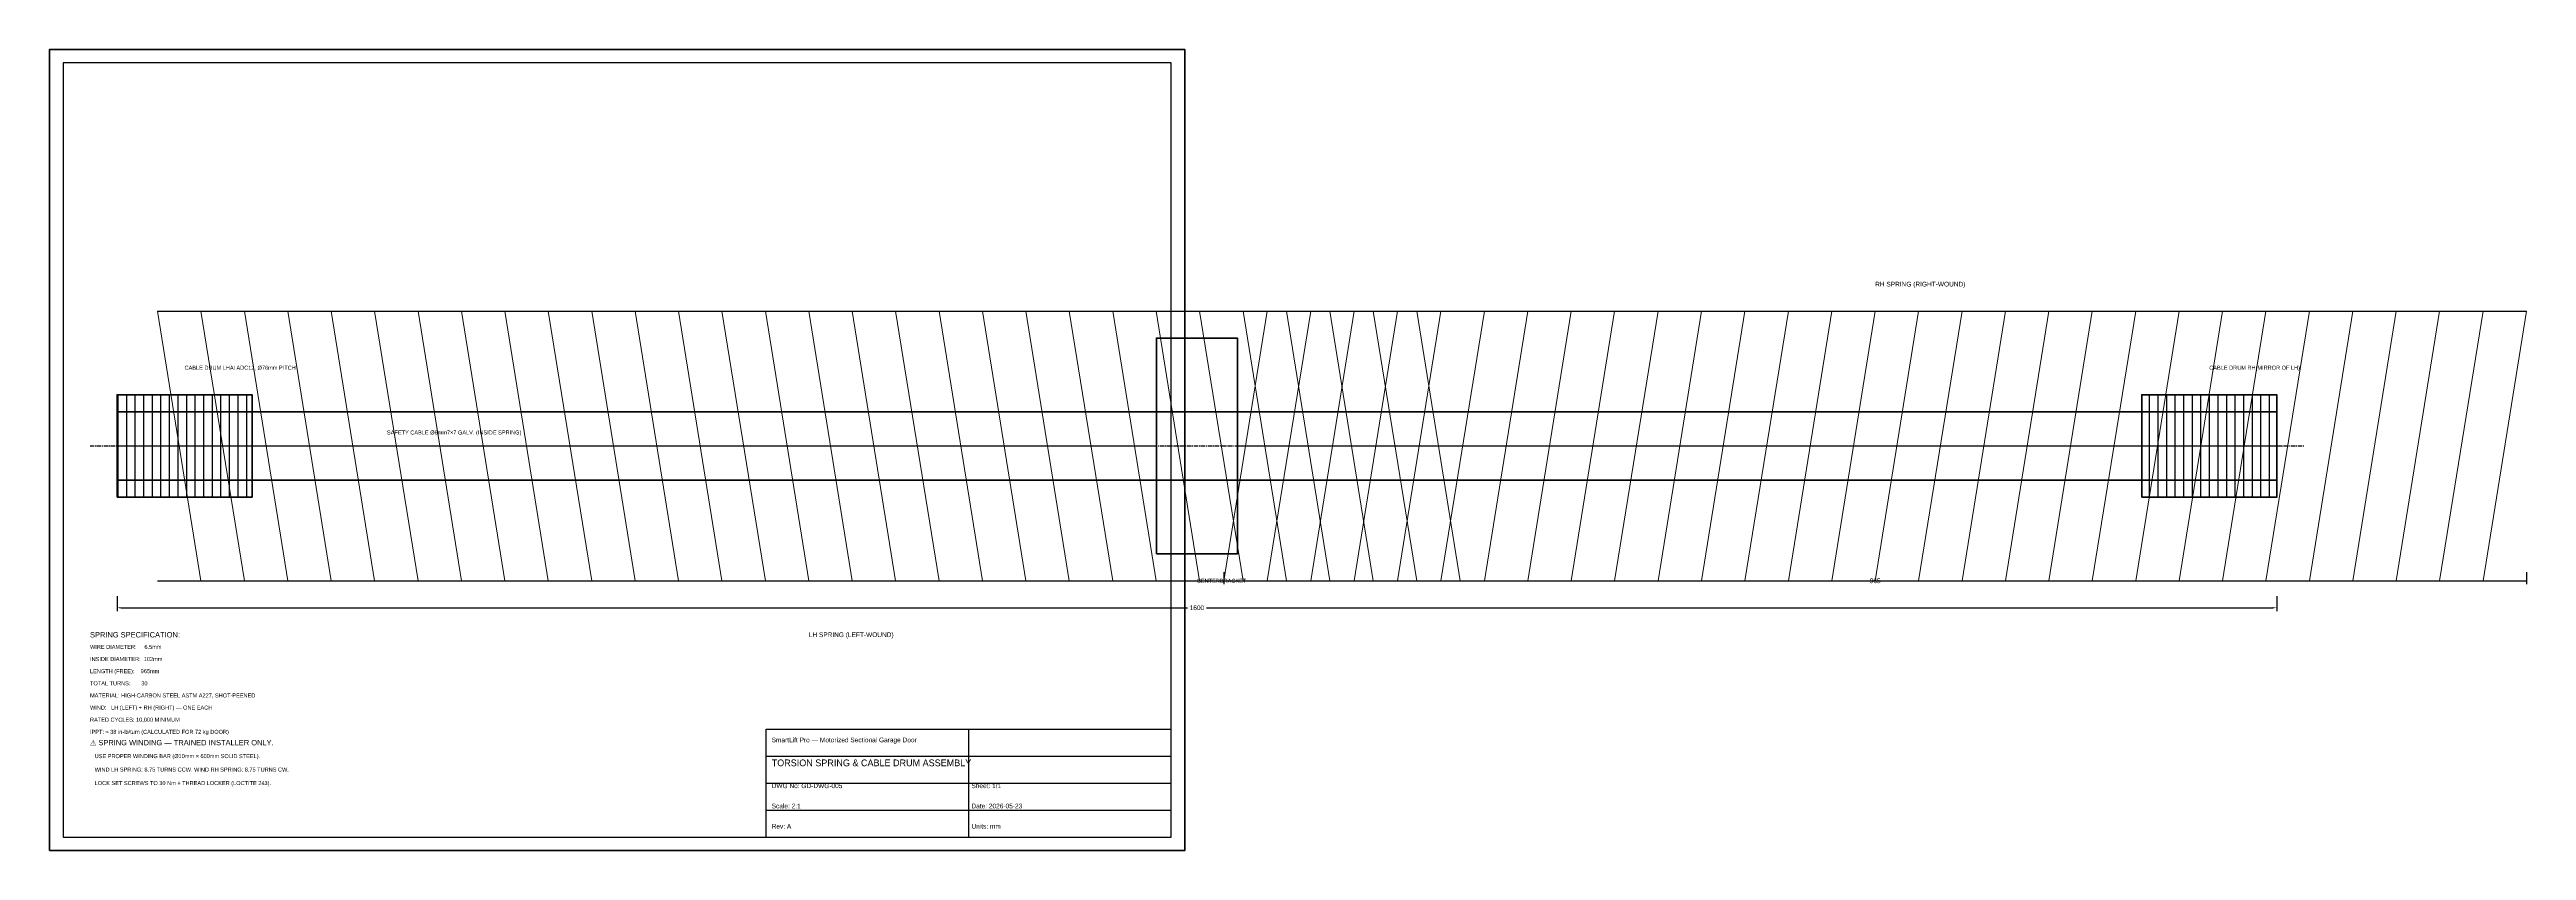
# Model space of a CAD drawing. Header units: millimetres. Extents: x 0 to 1835, y 0 to 594.
import ezdxf
from ezdxf.enums import TextEntityAlignment as Align

# ---------------------------------------------------------------- set-up
doc = ezdxf.new("R2010")
doc.units = ezdxf.units.MM
doc.linetypes.add('CENTER', pattern=[5.08, 3.175, -0.635, 0.635, -0.635])
doc.linetypes.add('DASHED', pattern=[1.524, 1.27, -0.254])
for name, color, linetype in [('CENTER', 1, 'CENTER'), ('DIM', 2, 'Continuous'), ('HATCH', 8, 'Continuous'), ('HIDDEN', 3, 'DASHED'), ('NOTES', 3, 'Continuous'), ('OUTLINE', 7, 'Continuous'), ('TITLE', 6, 'Continuous')]:
    doc.layers.add(name, color=color, linetype=linetype)
doc.styles.add('OpenSansCondensed-Light', font='OpenSansCondensed-Light.ttf')
doc.dimstyles.get("Standard").update_dxf_attribs({"dimtxt": 3.5, "dimasz": 3, "dimexe": 2.5, "dimexo": 1.5, "dimgap": 1, "dimtad": 1, "dimcen": 2.5, "dimazin": 3, "dimtfac": 1, "dimtmove": 0, "dimatfit": 3})

# ---------------------------------------------------------------- blocks, each defined once
blk = doc.blocks.new('_CLOSEDFILLED')
at = {"color": 0, "linetype": 'BYBLOCK'}
blk.add_solid([(-1, 0.16), (0, 0), (-1, -0.16)], dxfattribs=at)
blk = doc.blocks.new('*D1')
for p, q in [((50, 188.5), (50, 177.5)), ((1650, 188.5), (1650, 177.5)), ((53, 180), (843, 180)), ((857, 180), (1647, 180))]:
    blk.add_line(p, q)
at = {"layer": 'Defpoints'}
for p in [(50, 190), (1650, 190), (50, 180)]:
    blk.add_point(p, dxfattribs=at)
at = {"layer": 'DIM', "xscale": 3, "yscale": 3, "rotation": 180}
blk.add_blockref('_CLOSEDFILLED', (50, 180), dxfattribs=at)
at = {"layer": 'DIM', "xscale": 3, "yscale": 3}
blk.add_blockref('_CLOSEDFILLED', (1650, 180), dxfattribs=at)
at = {"layer": 'DIM', "insert": (850, 180), "char_height": 3.5, "attachment_point": 5, "style": 'OpenSansCondensed-Light'}
blk.add_mtext('1600', dxfattribs=at)
blk = doc.blocks.new('*D2')
for p, q in [((870, 206.5), (870, 197.5)), ((1835, 206.5), (1835, 197.5)), ((873, 200), (1347.25, 200)), ((1357.75, 200), (1832, 200))]:
    blk.add_line(p, q)
at = {"layer": 'Defpoints'}
for p in [(870, 208), (1835, 208), (870, 200)]:
    blk.add_point(p, dxfattribs=at)
at = {"layer": 'DIM', "xscale": 3, "yscale": 3, "rotation": 180}
blk.add_blockref('_CLOSEDFILLED', (870, 200), dxfattribs=at)
at = {"layer": 'DIM', "xscale": 3, "yscale": 3}
blk.add_blockref('_CLOSEDFILLED', (1835, 200), dxfattribs=at)
at = {"layer": 'DIM', "insert": (1352.5, 200), "char_height": 3.5, "attachment_point": 5, "style": 'OpenSansCondensed-Light'}
blk.add_mtext('965', dxfattribs=at)

msp = doc.modelspace()

# ---------------------------------------------------------------- hatches: boundary and pattern name
at = {"layer": 'HATCH'}
h = msp.add_hatch(dxfattribs=at)
h.set_pattern_fill('ANSI31', scale=2, angle=45)
h.paths.add_polyline_path([(50, 262), (150, 262), (150, 338), (50, 338)])
h = msp.add_hatch(dxfattribs=at)
h.set_pattern_fill('ANSI31', scale=2, angle=45)
h.paths.add_polyline_path([(1550, 262), (1650, 262), (1650, 338), (1550, 338)])

# ---------------------------------------------------------------- linework, layer by layer
at = {"layer": 'CENTER'}
msp.add_line((30, 300), (1670, 300), dxfattribs=at)
at = {"layer": 'HIDDEN'}
for p, q in [((50, 300), (820, 300)), ((880, 300), (1650, 300))]:
    msp.add_line(p, q, dxfattribs=at)
at = {"layer": 'OUTLINE', "lineweight": 13}
for p, q in [((80, 400), (112.167, 200)), ((112.167, 400), (144.333, 200)), ((144.333, 400), (176.5, 200)), ((176.5, 400), (208.667, 200)), ((208.667, 400), (240.833, 200)), ((240.833, 400), (273, 200)), ((273, 400), (305.167, 200)), ((305.167, 400), (337.333, 200)), ((337.333, 400), (369.5, 200)), ((369.5, 400), (401.667, 200)), ((401.667, 400), (433.833, 200)), ((433.833, 400), (466, 200)), ((466, 400), (498.167, 200)), ((498.167, 400), (530.333, 200)), ((530.333, 400), (562.5, 200)), ((562.5, 400), (594.667, 200)), ((594.667, 400), (626.833, 200)), ((626.833, 400), (659, 200)), ((659, 400), (691.167, 200)), ((691.167, 400), (723.333, 200)), ((723.333, 400), (755.5, 200)), ((755.5, 400), (787.667, 200)), ((787.667, 400), (819.833, 200)), ((819.833, 400), (852, 200)), ((852, 400), (884.167, 200)), ((870, 200), (902.167, 400)), ((884.167, 400), (916.333, 200)), ((902.167, 200), (934.333, 400)), ((916.333, 400), (948.5, 200)), ((934.333, 200), (966.5, 400)), ((948.5, 400), (980.667, 200)), ((966.5, 200), (998.667, 400)), ((980.667, 400), (1012.833, 200)), ((998.667, 200), (1030.833, 400)), ((1012.833, 400), (1045, 200)), ((1030.833, 200), (1063, 400)), ((1063, 200), (1095.167, 400)), ((1095.167, 200), (1127.333, 400)), ((1127.333, 200), (1159.5, 400)), ((1159.5, 200), (1191.667, 400)), ((1191.667, 200), (1223.833, 400)), ((1223.833, 200), (1256, 400)), ((1256, 200), (1288.167, 400)), ((1288.167, 200), (1320.333, 400)), ((1320.333, 200), (1352.5, 400)), ((1352.5, 200), (1384.667, 400)), ((1384.667, 200), (1416.833, 400)), ((1416.833, 200), (1449, 400)), ((1449, 200), (1481.167, 400)), ((1481.167, 200), (1513.333, 400)), ((1513.333, 200), (1545.5, 400)), ((1545.5, 200), (1577.667, 400)), ((1577.667, 200), (1609.833, 400)), ((1609.833, 200), (1642, 400)), ((1642, 200), (1674.167, 400)), ((1674.167, 200), (1706.333, 400)), ((1706.333, 200), (1738.5, 400)), ((1738.5, 200), (1770.667, 400)), ((1770.667, 200), (1802.833, 400)), ((1802.833, 200), (1835, 400))]:
    msp.add_line(p, q, dxfattribs=at)
at = {"layer": 'OUTLINE', "lineweight": 25}
for p, q in [((80, 400), (1045, 400)), ((870, 400), (1835, 400)), ((80, 200), (1045, 200)), ((870, 200), (1835, 200))]:
    msp.add_line(p, q, dxfattribs=at)
at = {"layer": 'OUTLINE', "lineweight": 50}
for points in [[(820, 220), (880, 220), (880, 380), (820, 380), (820, 220)], [(50, 274.6), (1650, 274.6), (1650, 325.4), (50, 325.4), (50, 274.6)]]:
    msp.add_lwpolyline(points, dxfattribs=at)
at = {"layer": 'OUTLINE', "lineweight": 35}
for points in [[(50, 262), (150, 262), (150, 338), (50, 338), (50, 262)], [(1550, 262), (1650, 262), (1650, 338), (1550, 338), (1550, 262)]]:
    msp.add_lwpolyline(points, dxfattribs=at)
at = {"layer": 'TITLE'}
for p, q in [((531, 90), (831, 90)), ((531, 10), (531, 90)), ((681, 10), (681, 90)), ((531, 70), (831, 70)), ((531, 50), (831, 50)), ((531, 30), (831, 30)), ((531, 10), (831, 10))]:
    msp.add_line(p, q, dxfattribs=at)
at = {"layer": 'TITLE', "lineweight": 50}
msp.add_lwpolyline([(0, 0), (841, 0), (841, 594), (0, 594), (0, 0)], dxfattribs=at)
at = {"layer": 'TITLE', "lineweight": 25}
msp.add_lwpolyline([(10, 10), (831, 10), (831, 584), (10, 584), (10, 10)], dxfattribs=at)

# ---------------------------------------------------------------- texts
at = {"layer": 'NOTES'}
for s, height, p in [('RH SPRING (RIGHT-WOUND)', 3.5, (1352.5, 420)), ('CABLE DRUM LHAl ADC12, Ø76mm PITCH', 3, (100, 358)), ('CABLE DRUM RH(MIRROR OF LH)', 3, (1600, 358)), ('SAFETY CABLE Ø6mm7×7 GALV. (INSIDE SPRING)', 3, (250, 310)), ('CENTERBRACKET', 3, (850, 200)), ('WIRE DIAMETER:     6.5mm', 3, (30, 151)), ('SPRING SPECIFICATION:', 4, (30, 160)), ('LH SPRING (LEFT-WOUND)', 3.5, (562.5, 160)), ('LENGTH (FREE):    965mm', 3, (30, 133)), ('INSIDE DIAMETER:  102mm', 3, (30, 142)), ('TOTAL TURNS:       30', 3, (30, 124)), ('MATERIAL: HIGH-CARBON STEEL ASTM A227, SHOT-PEENED', 3, (30, 115)), ('WIND:   LH (LEFT) + RH (RIGHT) — ONE EACH', 3, (30, 106)), ('RATED CYCLES: 10,000 MINIMUM', 3, (30, 97)), ('⚠ SPRING WINDING — TRAINED INSTALLER ONLY.', 4, (30, 80)), ('IPPT: ≈ 38 in-lb/turn (CALCULATED FOR 72 kg DOOR)', 3, (30, 88)), ('   WIND LH SPRING: 8.75 TURNS CCW. WIND RH SPRING: 8.75 TURNS CW.', 3, (30, 60)), ('   USE PROPER WINDING BAR (Ø10mm × 600mm SOLID STEEL).', 3, (30, 70)), ('   LOCK SET SCREWS TO 30 Nm + THREAD LOCKER (LOCTITE 243).', 3, (30, 50))]:
    msp.add_text(s, height=height, dxfattribs=at).set_placement(p, align=Align.MIDDLE_LEFT)
at = {"layer": 'TITLE'}
for s, height, p in [('SmartLift Pro — Motorized Sectional Garage Door', 3.5, (535, 82)), ('TORSION SPRING & CABLE DRUM ASSEMBLY', 5, (535, 65)), ('DWG No: GD-DWG-005', 3.5, (535, 48)), ('Sheet: 1/1', 3.5, (683, 48)), ('Scale: 2:1', 3.5, (535, 33)), ('Rev: A', 3.5, (535, 18)), ('Units: mm', 3.5, (683, 18)), ('Date: 2026-05-23', 3.5, (683, 33))]:
    msp.add_text(s, height=height, dxfattribs=at).set_placement(p, align=Align.MIDDLE_LEFT)

# ---------------------------------------------------------------- dimensions: what is measured, and where the dimension line sits
at = {"layer": 'DIM'}
for base, p1, p2, picture, middle in [((870, 200), (870, 208), (1835, 208), '*D2', (1352.5, 200)), ((50, 180), (50, 190), (1650, 190), '*D1', (850, 180))]:
    dim = msp.add_linear_dim(base=base, p1=p1, p2=p2, dimstyle='Standard', dxfattribs=at)
    dim.commit()
    dim.dimension.update_dxf_attribs({"geometry": picture, "text_midpoint": middle})

doc.saveas('drawing.dxf')
